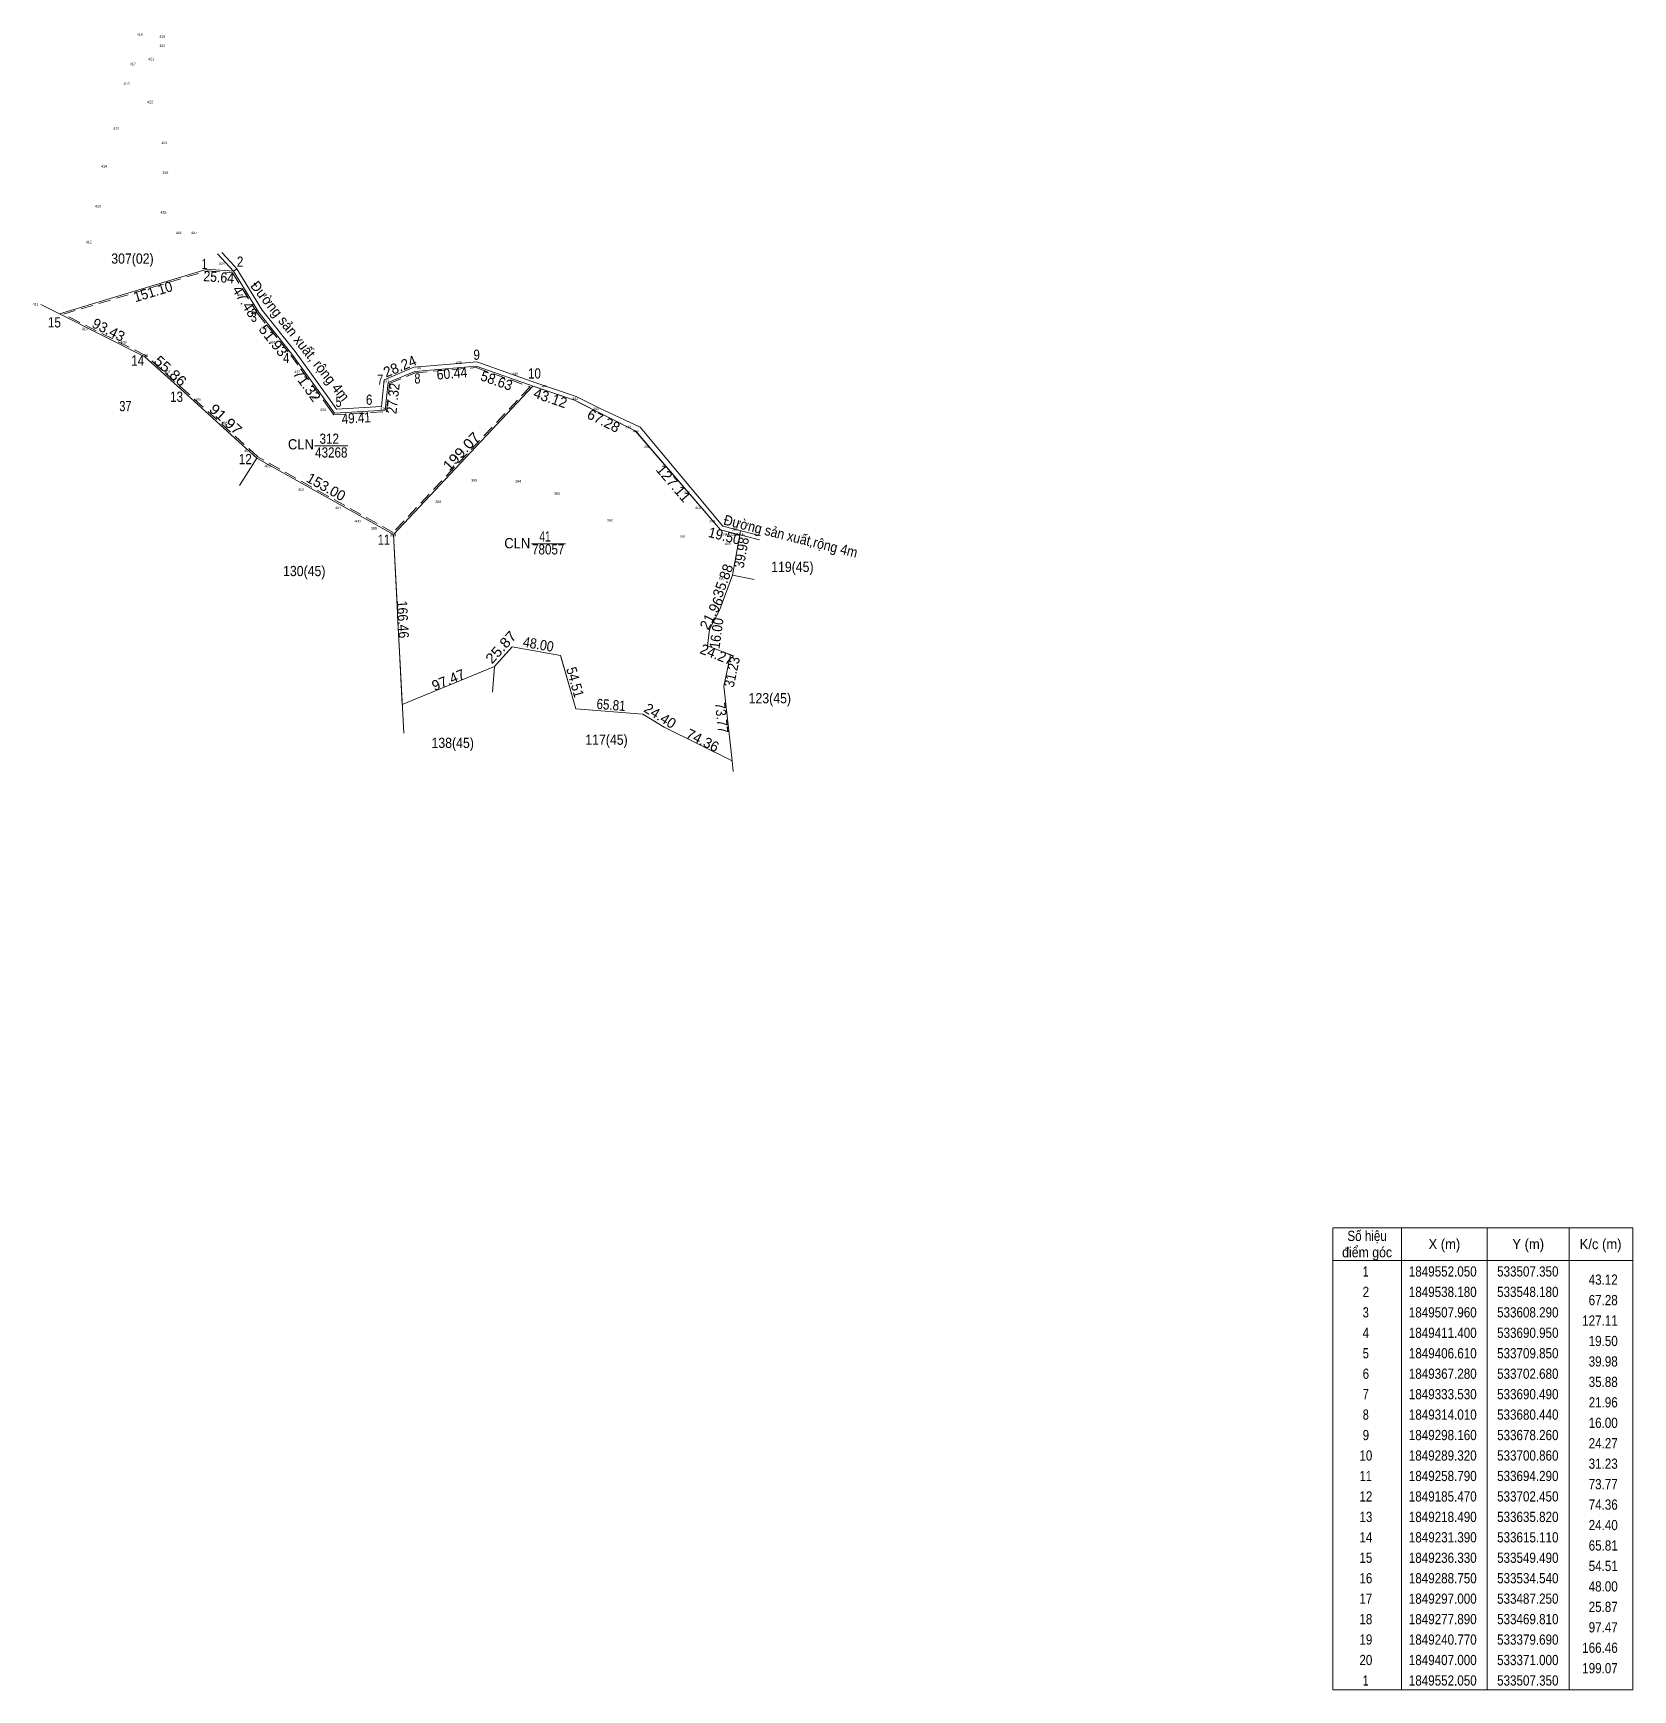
# Model space of a CAD drawing. Header units: metres. Extents: x 530052 to 534584, y 1848277 to 1849897.
# Drawn here: x 533019 to 534584, y 1848277 to 1849897 of the extents above; entities that cross this region are included whole.
import ezdxf
from ezdxf.enums import TextEntityAlignment as Align

# ---------------------------------------------------------------- set-up
doc = ezdxf.new("R2010")
doc.units = ezdxf.units.M
doc.header["$LTSCALE"] = 4
doc.linetypes.add('MEDIUM_DASHED', pattern=[4.5, 3, -1.5])
for name, color, linetype, lineweight in [('1', 7, 'Continuous', 13), ('10', 7, 'Continuous', 13), ('63', 7, 'Continuous', 13)]:
    doc.layers.add(name, color=color, linetype=linetype, lineweight=lineweight)
doc.layers.add('12', color=7, linetype='Continuous')

msp = doc.modelspace()

# ---------------------------------------------------------------- texts
at = {"layer": '10'}
for s, width, p in [('307(02)', 0.9, (533115.74, 1849671.83)), ('37', 0.8, (533108.83, 1849527.52)), ('312', 0.85, (533308.26, 1849495.64)), ('CLN', 0.95, (533280.555, 1849490.19)), ('43268', 0.85, (533310.26, 1849482.22)), ('41', 0.75, (533519.35, 1849400.1)), ('CLN', 0.95, (533492.225, 1849393.47)), ('78057', 0.85, (533522.47, 1849387.43)), ('130(45)', 0.9, (533283.83, 1849366.24)), ('119(45)', 0.9, (533761.35, 1849370.35)), ('123(45)', 0.9, (533739.31, 1849241.9)), ('138(45)', 0.9, (533429.06, 1849198.2)), ('117(45)', 0.9, (533579.5, 1849201.33))]:
    msp.add_text(s, height=10, dxfattribs=dict(at, width=width)).set_placement(p, align=Align.CENTER)
for s, width, p in [(' 1', 0.75, (533188.95, 1849666.63)), (' 2', 0.85, (533224.19, 1849668.81)), (' 15', 0.85, (533045.69, 1849609.44)), (' 3', 0.8, (533237.47, 1849614.92)), (' 9', 0.85, (533455.62, 1849577.77)), (' 14', 0.85, (533127.2, 1849572.11)), (' 4', 0.85, (533269.36, 1849574.55)), (' 7', 0.8, (533361.09, 1849553.37)), (' 8', 0.8, (533397.5, 1849554.61)), (' 10', 0.85, (533515.34, 1849559.48)), (' 13', 0.85, (533165.21, 1849536.7)), (' 5', 0.8, (533320.37, 1849531.74)), (' 6', 0.85, (533350.49, 1849533.8)), (' 12', 0.85, (533232.46, 1849475.72)), (' 11', 0.8, (533367.63, 1849396.89))]:
    msp.add_text(s, height=10, dxfattribs=dict(at, width=width)).set_placement(p, align=Align.RIGHT)
for s, rotation, width, p in [('151.10', 16.791, 0.95, (533137.266, 1849639.694)), ('25.64', 355.639, 0.9, (533199.79, 1849653.695)), ('Đường sản xuất, rộng 4m', 308.477, 0.95, (533275.764, 1849593.011)), ('51.93', 308.472, 1.05, (533249.515, 1849593.591)), ('55.86', 318.207, 1.1, (533149.463, 1849563.219)), ('60.44', 4.935, 0.9, (533428.74, 1849559.618)), ('71.32', 305.843, 1.05, (533282.397, 1849549.863)), ('27.32', 83.653, 0.9, (533375.617, 1849539.502)), ('58.63', 340.378, 0.95, (533470.331, 1849552.749)), ('91.97', 317.763, 1.1, (533203.539, 1849515.92)), ('49.41', 3.353, 0.85, (533334.963, 1849515.945)), ('199.07', 46.771, 1.1, (533441.129, 1849484.905)), ('127.11', 310.565, 1.05, (533641.178, 1849453.757)), ('Đường sản xuất,rộng 4m', 345.954, 0.9, (533758.511, 1849400.45)), ('19.50', 345.778, 0.95, (533693.767, 1849400.816)), ('39.98', 79.668, 0.9, (533716.37, 1849388.388)), ('166.46', 272.993, 0.9, (533375.352, 1849323.626)), ('25.87', 47.616, 1.1, (533479.908, 1849293.33)), ('16.00', 82.169, 0.9, (533692.055, 1849309.709)), ('48.00', 350.104, 0.9, (533512.041, 1849294.69)), ('31.23', 77.855, 0.9, (533707.05, 1849271.528)), ('54.51', 285.918, 0.9, (533544.096, 1849261.161)), ('65.81', 355.695, 0.85, (533583.66, 1849235.372)), ('73.77', 276.35, 0.9, (533687.201, 1849227.178))]:
    msp.add_text(s, height=10, rotation=rotation, dxfattribs=dict(at, width=width)).set_placement(p, align=Align.CENTER)
for s, rotation, p in [('47.48', 301.655, (533221.716, 1849632.219)), ('93.43', 333.314, (533090.09, 1849602.621)), ('28.24', 22.751, (533379.266, 1849566.796)), ('43.12', 341.237, (533523.047, 1849535.723)), ('67.28', 333.309, (533574.449, 1849513.659)), ('153.00', 330.749, (533302.772, 1849449.184)), ('35.88', 70.141, (533698.094, 1849360.081)), ('21.96', 62.758, (533686.771, 1849327.731)), ('24.27', 338.637, (533685.629, 1849285.025)), ('97.47', 22.387, (533426.661, 1849260.117)), ('24.40', 328.082, (533629.371, 1849225.392)), ('74.36', 333.638, (533671.36, 1849201.163))]:
    msp.add_text(s, height=10, rotation=rotation, dxfattribs=at).set_placement(p, align=Align.CENTER)
at = {"layer": '12'}
for s, width, p in [('418', 0.95, (533122.995, 1849894.75)), ('419', 0.95, (533145.005, 1849892.75)), ('420', 0.95, (533145, 1849883.75)), ('417', 0.95, (533116, 1849865.75)), ('421', 0.9, (533133.995, 1849870.75)), ('416', 0.95, (533110.005, 1849846.75)), ('422', 0.95, (533133, 1849828.75)), ('415', 0.95, (533100.005, 1849802.75)), ('423', 0.95, (533147, 1849788.75)), ('414', 0.95, (533087.995, 1849765.75)), ('424', 0.95, (533147.995, 1849759.75)), ('413', 0.95, (533082, 1849726.75)), ('425', 0.95, (533146.005, 1849720.75)), ('426', 0.95, (533161.005, 1849700.75)), ('427', 0.95, (533176, 1849700.75)), ('412', 0.95, (533073, 1849691.75)), ('428', 0.95, (533202.995, 1849670.75)), ('429', 0.95, (533221.005, 1849639.75)), ('411', 0.9, (533020.995, 1849630.75)), ('410', 0.95, (533069, 1849606.75)), ('430', 0.95, (533244, 1849607.75)), ('409', 0.95, (533107.005, 1849593.75)), ('431', 0.9, (533252.995, 1849593.75)), ('408', 0.95, (533127.995, 1849580.75)), ('438', 0.95, (533394.995, 1849568.75)), ('439', 0.95, (533435.005, 1849573.75)), ('407', 0.95, (533150, 1849564.75)), ('432', 0.95, (533277, 1849564.75)), ('437', 0.95, (533364, 1849555.75)), ('440', 0.95, (533490, 1849562.75)), ('406', 0.95, (533180.005, 1849537.75)), ('433', 0.95, (533293, 1849539.75)), ('441', 0.9, (533518.995, 1849550.75)), ('442', 0.95, (533549, 1849538.75)), ('434', 0.95, (533301.995, 1849527.75)), ('435', 0.95, (533339.005, 1849524.75)), ('436', 0.95, (533361.005, 1849528.75)), ('443', 0.95, (533569, 1849528.75)), ('405', 0.95, (533206.005, 1849514.75)), ('444', 0.95, (533600.995, 1849510.75)), ('445', 0.95, (533608.005, 1849506.75)), ('404', 0.95, (533227.995, 1849487.75)), ('446', 0.95, (533619.005, 1849491.75)), ('403', 0.95, (533248, 1849472.75)), ('395', 0.95, (533450.005, 1849458.75)), ('394', 0.95, (533492.995, 1849457.75)), ('402', 0.95, (533281, 1849449.75)), ('393', 0.95, (533531, 1849445.75)), ('447', 0.95, (533658, 1849446.75)), ('401', 0.9, (533316.995, 1849431.75)), ('396', 0.95, (533415.005, 1849437.75)), ('448', 0.95, (533668.995, 1849431.75)), ('400', 0.95, (533336, 1849418.75)), ('399', 0.95, (533352.005, 1849411.75)), ('392', 0.95, (533583, 1849419.75)), ('390', 0.95, (533683, 1849418.75)), ('389', 0.95, (533705.005, 1849410.75)), ('398', 0.95, (533370.995, 1849404.75)), ('397', 0.95, (533371, 1849405.75)), ('391', 0.9, (533653.995, 1849403.75)), ('NULL NONE ', 1.1, (533705, 1849405.75)), ('449', 0.95, (533698.005, 1849396.75)), ('388', 0.95, (533704.995, 1849405.75)), ('450', 0.95, (533692, 1849362.75))]:
    msp.add_text(s, height=2.5, dxfattribs=dict(at, width=width)).set_placement(p, align=Align.CENTER)
at = {"layer": '63'}
for s, width, p in [('điểm góc', 0.9, (534323.665, 1848700.06)), ('Số hiệu', 0.85, (534323.665, 1848716.06)), ('X (m)', 0.95, (534399.275, 1848708.06)), ('Y (m)', 0.95, (534481.275, 1848708.06)), ('K/c (m)', 0.95, (534552.07, 1848708.06)), (' 1', 0.75, (534320.875, 1848681.26)), ('1849552.050', 0.85, (534397.675, 1848681.26)), ('533507.350', 0.85, (534480.87, 1848681.26)), (' 2', 0.85, (534320.87, 1848661.26)), ('1849538.180', 0.85, (534397.675, 1848661.26)), ('533548.180', 0.85, (534480.87, 1848661.26)), (' 3', 0.8, (534320.865, 1848641.26)), ('1849507.960', 0.85, (534397.675, 1848641.26)), ('533608.290', 0.85, (534480.87, 1848641.26)), (' 4', 0.85, (534320.875, 1848621.26)), ('1849411.400', 0.85, (534397.675, 1848621.26)), ('533690.950', 0.85, (534480.87, 1848621.26)), (' 5', 0.8, (534320.87, 1848601.26)), ('1849406.610', 0.85, (534397.675, 1848601.26)), ('533709.850', 0.85, (534480.87, 1848601.26)), (' 6', 0.85, (534320.865, 1848581.26)), ('1849367.280', 0.85, (534397.675, 1848581.26)), ('533702.680', 0.85, (534480.87, 1848581.26)), (' 7', 0.8, (534320.875, 1848561.26)), ('1849333.530', 0.85, (534397.675, 1848561.26)), ('533690.490', 0.85, (534480.87, 1848561.26)), (' 8', 0.8, (534320.875, 1848541.26)), ('1849314.010', 0.85, (534397.675, 1848541.26)), ('533680.440', 0.85, (534480.87, 1848541.26)), (' 9', 0.85, (534320.875, 1848521.26)), ('1849298.160', 0.85, (534397.675, 1848521.26)), ('533678.260', 0.85, (534480.87, 1848521.26)), (' 10', 0.85, (534320.87, 1848501.26)), ('1849289.320', 0.85, (534397.675, 1848501.26)), ('533700.860', 0.85, (534480.87, 1848501.26)), (' 11', 0.8, (534320.87, 1848481.26)), ('1849258.790', 0.85, (534397.675, 1848481.26)), ('533694.290', 0.85, (534480.87, 1848481.26)), (' 12', 0.85, (534320.865, 1848461.26)), ('1849185.470', 0.85, (534397.675, 1848461.26)), ('533702.450', 0.85, (534480.87, 1848461.26)), (' 13', 0.85, (534320.87, 1848441.26)), ('1849218.490', 0.85, (534397.675, 1848441.26)), ('533635.820', 0.85, (534480.87, 1848441.26)), (' 14', 0.85, (534320.87, 1848421.26)), ('1849231.390', 0.85, (534397.675, 1848421.26)), ('533615.110', 0.85, (534480.87, 1848421.26)), (' 15', 0.85, (534320.875, 1848401.26)), ('1849236.330', 0.85, (534397.675, 1848401.26)), ('533549.490', 0.85, (534480.87, 1848401.26)), (' 16', 0.85, (534320.87, 1848381.26)), ('1849288.750', 0.85, (534397.675, 1848381.26)), ('533534.540', 0.85, (534480.87, 1848381.26)), (' 17', 0.85, (534320.87, 1848361.26)), ('1849297.000', 0.85, (534397.675, 1848361.26)), ('533487.250', 0.85, (534480.87, 1848361.26)), (' 18', 0.85, (534320.87, 1848341.26)), ('1849277.890', 0.85, (534397.675, 1848341.26)), ('533469.810', 0.85, (534480.87, 1848341.26)), (' 19', 0.85, (534320.87, 1848321.26)), ('1849240.770', 0.85, (534397.675, 1848321.26)), ('533379.690', 0.85, (534480.87, 1848321.26)), (' 20', 0.85, (534320.87, 1848301.26)), ('1849407.000', 0.85, (534397.675, 1848301.26)), ('533371.000', 0.85, (534480.87, 1848301.26)), (' 1', 0.75, (534320.875, 1848281.26)), ('1849552.050', 0.85, (534397.675, 1848281.26)), ('533507.350', 0.85, (534480.87, 1848281.26))]:
    msp.add_text(s, height=10, dxfattribs=dict(at, width=width)).set_placement(p, align=Align.CENTER)
at = {"layer": '63', "width": 0.85}
for s, p in [('43.12', (534568.87, 1848673.26)), ('67.28', (534568.87, 1848653.26)), ('127.11', (534568.87, 1848633.26)), ('19.50', (534568.87, 1848613.26)), ('39.98', (534568.87, 1848593.26)), ('35.88', (534568.87, 1848573.26)), ('21.96', (534568.87, 1848553.26)), ('16.00', (534568.87, 1848533.26)), ('24.27', (534568.87, 1848513.26)), ('31.23', (534568.87, 1848493.26)), ('73.77', (534568.87, 1848473.26)), ('74.36', (534568.87, 1848453.26)), ('24.40', (534568.87, 1848433.26)), ('65.81', (534568.87, 1848413.26)), ('54.51', (534568.87, 1848393.26)), ('48.00', (534568.87, 1848373.26)), ('25.87', (534568.87, 1848353.26)), ('97.47', (534568.87, 1848333.26)), ('166.46', (534568.87, 1848313.26)), ('199.07', (534568.87, 1848293.26))]:
    msp.add_text(s, height=10, dxfattribs=at).set_placement(p, align=Align.RIGHT)

# ---------------------------------------------------------------- linework, layer by layer
at = {"layer": '1'}
for p, q in [((533217.73, 1849666.89), (533214.52, 1849664.47)), ((533710.57, 1849410.62), (533709.85, 1849406.61))]:
    msp.add_line(p, q, dxfattribs=at)
at = {"layer": '10'}
for p, q in [((533203.22, 1849682.79), (533211.85, 1849673.33)), ((533211.85, 1849673.33), (533217.73, 1849666.89)), ((533044.29, 1849622.77), (533188.95, 1849666.42)), ((533188.95, 1849666.42), (533214.52, 1849664.47)), ((533044.29, 1849622.77), (533026.15, 1849631.89)), ((533306.95, 1849534.66), (533271.75, 1849583.39)), ((533390.97, 1849570.47), (533362.14, 1849558.38)), ((533452.64, 1849575.8), (533510.37, 1849555.26)), ((533359.24, 1849532.26), (533362.14, 1849558.38)), ((533362.84, 1849528.47), (533365.86, 1849555.62)), ((533391.9, 1849566.54), (533365.86, 1849555.62)), ((533371, 1849407), (533507.35, 1849552.05)), ((533313.51, 1849525.58), (533306.95, 1849534.66)), ((533362.84, 1849528.47), (533313.51, 1849525.58)), ((533315.47, 1849529.7), (533359.24, 1849532.26)), ((533573.97, 1849529.9), (533581.83, 1849526.24)), ((533573.97, 1849525.27), (533581.83, 1849521.31)), ((533581.83, 1849526.24), (533582.54, 1849525.91)), ((533582.54, 1849525.91), (533612.56, 1849511.94)), ((533581.83, 1849521.31), (533582.54, 1849520.95)), ((533582.54, 1849520.95), (533608.29, 1849507.96)), ((533690.95, 1849411.4), (533608, 1849508)), ((533612.56, 1849511.94), (533693.19, 1849414.97)), ((533237.51, 1849481.76), (533220.47, 1849454.78)), ((533306.95, 1849442.87), (533237.51, 1849481.76)), ((533371, 1849407), (533306.95, 1849442.87)), ((533690.95, 1849411.4), (533729.34, 1849401.8)), ((533693.19, 1849414.97), (533730.31, 1849405.68)), ((533371, 1849407), (533373.27, 1849363.63)), ((533506.11, 1849397.96), (533539.27, 1849397.96)), ((533373.27, 1849363.63), (533374.88, 1849332.77)), ((533702.68, 1849367.28), (533723.94, 1849363.05)), ((533374.88, 1849332.77), (533375.16, 1849327.44)), ((533375.16, 1849327.44), (533377.29, 1849286.77)), ((533487.25, 1849297), (533534.54, 1849288.75)), ((533377.29, 1849286.77), (533381.17, 1849212.52)), ((533534.54, 1849288.75), (533535.1, 1849286.77)), ((533535.1, 1849286.77), (533549.49, 1849236.33)), ((533379.69, 1849240.77), (533469.81, 1849277.89)), ((533469.81, 1849277.89), (533468.09, 1849252.73)), ((533702.45, 1849185.47), (533703.59, 1849175.28))]:
    msp.add_line(p, q, dxfattribs=at)
for points in [[(533271.75, 1849583.39), (533239.44, 1849624.05), (533214.52, 1849664.47), (533198.96, 1849681.52)], [(533217.73, 1849666.89), (533242.72, 1849626.35), (533274.94, 1849585.81)], [(533026.15, 1849631.89), (533044.29, 1849622.77), (533127.77, 1849580.81), (533169.42, 1849543.58), (533237.51, 1849481.76), (533306.95, 1849442.87), (533371, 1849407)], [(533237.51, 1849481.76), (533169.42, 1849543.58), (533127.77, 1849580.81), (533044.29, 1849622.77)], [(533274.94, 1849585.81), (533306.95, 1849541.5), (533315.47, 1849529.7)], [(533390.97, 1849570.47), (533434.71, 1849574.25), (533452.64, 1849575.8)], [(533509.59, 1849551.29), (533452.12, 1849571.74), (533391.9, 1849566.54)], [(533510.37, 1849555.26), (533549.82, 1849541.83), (533554.36, 1849539.56)], [(533509.59, 1849551.29), (533548.18, 1849538.18), (533554.36, 1849535.09)], [(533554.36, 1849539.56), (533569.9, 1849531.79), (533573.97, 1849529.9)], [(533554.36, 1849535.09), (533568.11, 1849528.22), (533573.97, 1849525.27)], [(533293.96, 1849493.58), (533306.95, 1849493.58), (533326.31, 1849493.58)], [(533549.49, 1849236.33), (533615.11, 1849231.39), (533635.82, 1849218.49), (533702.45, 1849185.47), (533694.29, 1849258.79), (533700.86, 1849289.32), (533678.26, 1849298.16), (533680.44, 1849314.01), (533690.49, 1849333.53), (533702.68, 1849367.28), (533709.85, 1849406.61)], [(533469.81, 1849277.89), (533477.92, 1849286.77), (533487.25, 1849297)]]:
    msp.add_lwpolyline(points, dxfattribs=at)
at = {"layer": '10', "linetype": 'MEDIUM_DASHED'}
for points in [[(533306.95, 1849444.59), (533238.39, 1849482.99), (533170.42, 1849544.69), (533128.62, 1849582.06), (533048.32, 1849622.42), (533189.12, 1849664.9), (533213.64, 1849663.03), (533238.21, 1849623.19), (533270.55, 1849582.48), (533306.95, 1849532.1)], [(533306.95, 1849532.1), (533312.78, 1849524.03), (533364.19, 1849527.05), (533367.25, 1849554.58), (533392.26, 1849565.07), (533451.92, 1849570.22), (533504.69, 1849551.41), (533370.71, 1849408.88), (533306.95, 1849444.59)]]:
    msp.add_lwpolyline(points, dxfattribs=at)
at = {"layer": '10'}
msp.add_lwpolyline([(533507.35, 1849552.05), (533548.18, 1849538.18), (533608.29, 1849507.96), (533690.95, 1849411.4), (533709.85, 1849406.61), (533702.68, 1849367.28), (533690.49, 1849333.53), (533680.44, 1849314.01), (533678.26, 1849298.16), (533700.86, 1849289.32), (533694.29, 1849258.79), (533702.45, 1849185.47), (533635.82, 1849218.49), (533615.11, 1849231.39), (533549.49, 1849236.33), (533534.54, 1849288.75), (533487.25, 1849297), (533469.81, 1849277.89), (533379.69, 1849240.77), (533371, 1849407)], close=True, dxfattribs=at)
at = {"layer": '63'}
for p, q in [((534357.27, 1848729.06), (534357.27, 1848277.06)), ((534441.27, 1848729.06), (534441.27, 1848277.06)), ((534521.27, 1848729.06), (534521.27, 1848277.06)), ((534290.07, 1848697.06), (534583.67, 1848697.06))]:
    msp.add_line(p, q, dxfattribs=at)
msp.add_lwpolyline([(534290.07, 1848729.06), (534583.67, 1848729.06), (534583.67, 1848277.06), (534290.07, 1848277.06)], close=True, dxfattribs=at)

msp.set_redraw_order([(e.dxf.handle, doc.entitydb.next_handle()) for e in msp.query("TEXT MTEXT ATTDEF DIMENSION ARC_DIMENSION")])  # texts and dimensions are drawn at this point

doc.saveas('drawing.dxf')
